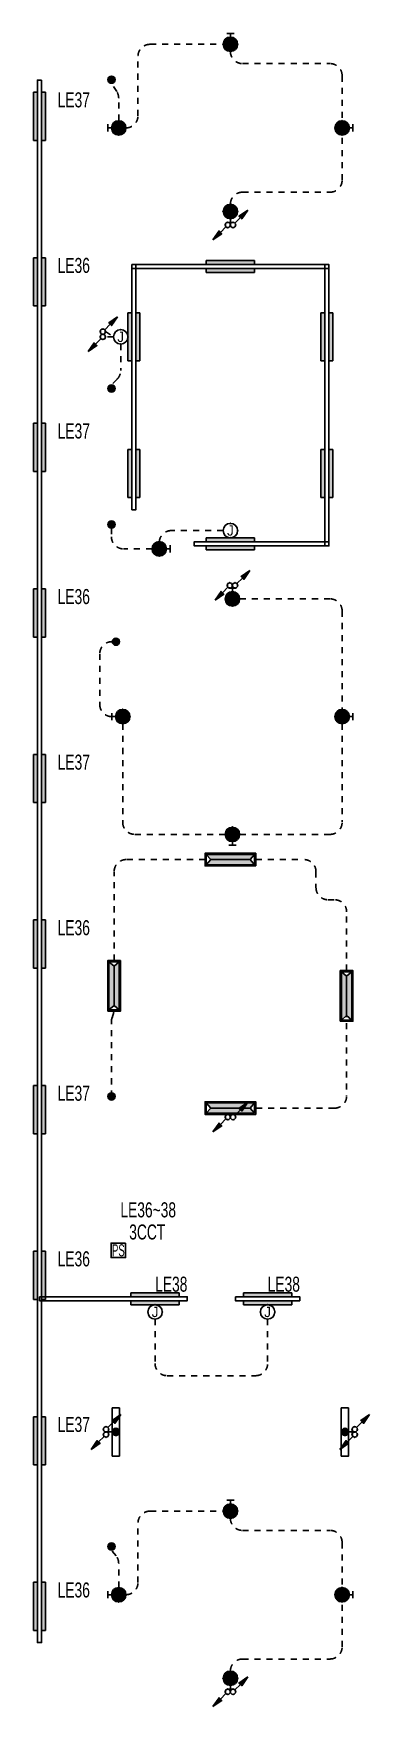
# Model space of a CAD drawing. Header units: millimetres. Extents: x 86947 to 500447, y -530175 to 1059536.
# Drawn here: x 169104 to 177466, y 463472 to 505105 of the extents above; entities that cross this region are included whole.
import ezdxf
from ezdxf.enums import TextEntityAlignment as Align

# ---------------------------------------------------------------- set-up
doc = ezdxf.new("R2010")
doc.units = ezdxf.units.MM
doc.header["$LTSCALE"] = 150
doc.linetypes.add('D1', pattern=[3, 1, -1, 1])
for name, color, linetype in [('------03 Lighting Fixture', 3, 'Continuous'), ('------04 Lighting Switch', 2, 'Continuous'), ('-----20 General Symbol', 3, 'Continuous'), ('-----23 Concealed or Exposed Wire', 4, 'D1'), ('-----28 Race Way', 1, 'Continuous')]:
    doc.layers.add(name, color=color, linetype=linetype)
doc.styles.add('ELEC', font='Dotum.ttf')

msp = doc.modelspace()

# ---------------------------------------------------------------- texts
at = {"layer": '------04 Lighting Switch', "style": 'ELEC', "width": 0.7}
for s, p in [('LE37', (170107, 503453)), ('LE36', (170107, 499333)), ('LE37', (170107, 495213)), ('LE36', (170107, 491093)), ('LE37', (170107, 486973)), ('LE36', (170107, 482853)), ('LE37', (170107, 478733)), ('LE36~38', (171959, 475832)), ('3CCT', (171935, 475281)), ('LE36', (170107, 474613)), ('LE38', (172533, 473982)), ('LE38', (175333, 473982)), ('LE37', (170107, 470493)), ('LE36', (170107, 466373))]:
    msp.add_text(s, height=375, dxfattribs=at).set_placement(p, align=Align.MIDDLE)

# ---------------------------------------------------------------- blocks, each defined once
blk = doc.blocks.new('*U16')
blk.add_lwpolyline([(150, 0), (-150, 0), (-150, -300), (150, -300)], close=True)
at = {"style": 'ELEC', "width": 0.6}
blk.add_text('PS', height=250, dxfattribs=at).set_placement((0, -150), align=Align.MIDDLE)
blk = doc.blocks.new('*U13')
h = blk.add_hatch(color=256)
edge = h.paths.add_edge_path()
edge.add_arc((0, -75), 75, 0, 360)
blk.add_circle((0, -75), 75)
blk = doc.blocks.new('E17')
h = blk.add_hatch(color=256)
h.paths.add_polyline_path([(600, 100), (-600, 100), (-600, 0), (600, 0)])
h.paths.add_polyline_path([(600, -100), (-600, -100), (-600, -200), (600, -200)])
for p, q in [((-600, 100), (600, 100)), ((-600, 100), (-600, 0)), ((600, 100), (600, 0)), ((600, 100), (600, 0)), ((-600, -100), (-600, -200)), ((-600, -200), (600, -200)), ((600, -100), (600, -200))]:
    blk.add_line(p, q)
blk = doc.blocks.new('D06')
for p, q in [((-75, 0), (0, 0)), ((0, -75), (0, 75))]:
    blk.add_line(p, q)
at = {"linetype": 'Continuous'}
blk.add_circle((-225, 0), 150, dxfattribs=at)
for p in [(-375, 0), (-225, 150), (-75, 0), (-225, -150)]:
    blk.add_point(p)
blk = doc.blocks.new('E06')
blk.add_hatch(color=256).paths.add_polyline_path([(-75, 0, 1), (-375, 0, 1)])
blk.add_blockref('D06', (0, 0))
blk = doc.blocks.new('벽부 비상등')
h = blk.add_hatch(color=0)
h.dxf.hatch_style = 1
h.paths.add_polyline_path([(0, 488), (-128, 600), (-128, -600), (0, -488)])
h = blk.add_hatch(color=0)
h.dxf.hatch_style = 1
h.paths.add_polyline_path([(128, 600), (0, 488), (0, -488), (128, -600)])
at = {"color": 1}
for p, q in [((-128, 600), (0, 488)), ((0, 488), (128, 600)), ((0, -488), (0, 488)), ((-128, -600), (0, -488)), ((0, -488), (128, -600))]:
    blk.add_line(p, q, dxfattribs=at)
blk.add_lwpolyline([(158, -630), (158, 630), (-158, 630), (-158, -630)], close=True)
blk.add_lwpolyline([(128, -600), (128, 600), (-128, 600), (-128, -600)], close=True, dxfattribs=at)
blk = doc.blocks.new('O01')
blk.add_hatch(color=256).paths.add_polyline_path([(-149, -218), (-218, -149), (-368, -368)])
blk.add_line((-46, -46), (-184, -184))
blk.add_lwpolyline([(-368, -368), (-149, -218), (-218, -149), (-368, -368)])
blk.add_circle((0, 0), 65)
for p in [(-65, 0), (-65, 0), (0, 65), (0, 65), (65, 0), (65, 0), (0, -65), (0, -65)]:
    blk.add_point(p)
blk = doc.blocks.new('O04')
blk.add_circle((0, 0), 150)
for p in [(-150, 0), (0, 150), (150, 0), (0, -150)]:
    blk.add_point(p)
at = {"style": 'ELEC'}
blk.add_text('J', height=214, dxfattribs=at).set_placement((0, 0), align=Align.MIDDLE)
blk = doc.blocks.new('D12')
at = {"linetype": 'Continuous'}
blk.add_lwpolyline([(600, -90), (600, 90), (-600, 90), (-600, -90)], close=True, dxfattribs=at)
blk.add_circle((0, 0), 90, dxfattribs=at)
for p in [(-90, 0), (0, 90), (90, 0), (0, -90)]:
    blk.add_point(p)
blk = doc.blocks.new('E13')
at = {"layer": '------03 Lighting Fixture'}
blk.add_hatch(color=256, dxfattribs=at).paths.add_polyline_path([(-90, 180, 1), (90, 180, 1)])
for p, q in [((90, 0), (-90, 0)), ((0, 90), (0, 0))]:
    blk.add_line(p, q, dxfattribs=at)
blk.add_blockref('D12', (0, 180), dxfattribs=at)

# ---------------------------------------------------------------- linework, layer by layer
at = {"layer": '-----23 Concealed or Exposed Wire'}
for p, q in [((171044, 492797), (171044, 492580)), ((173824, 492735), (172534, 492735)), ((172054, 492280), (171344, 492280)), ((172234, 492280), (172234, 492435)), ((171111, 482035), (171111, 484248)), ((173374, 484548), (171411, 484548)), ((174634, 484548), (175834, 484548)), ((176134, 484248), (176134, 483848)), ((176434, 483548), (176596, 483548)), ((176896, 481785), (176896, 483248)), ((172130, 473110), (172130, 472005)), ((174930, 473110), (174930, 472005)), ((172430, 471705), (174630, 471705))]:
    msp.add_line(p, q, dxfattribs=at)
for points in [[(171404, 502755, 0.414214), (171704, 503055), (171704, 504535, -0.414214), (172004, 504835), (173824, 504835)], [(174004, 504655, 0.414214), (174304, 504355), (176484, 504355, -0.414214), (176784, 504055), (176784, 502935)], [(171224, 502935), (171224, 503496, 0.143386), (171176, 503658), (171044, 503865)], [(174004, 500855, -0.414214), (174304, 501155), (176484, 501155, 0.414214), (176784, 501455), (176784, 502575)], [(171274, 497375), (171274, 496716, -0.197487), (171187, 496505), (171044, 496360)], [(174234, 491035), (176484, 491035, -0.414214), (176784, 490735), (176784, 488285)], [(171065, 489970), (171054, 489970, 0.414214), (170754, 489670), (170754, 488405, 0.414214), (171054, 488105)], [(171324, 487925), (171324, 485475, 0.414214), (171624, 485175), (173874, 485175)], [(176784, 487925), (176784, 485475, -0.414214), (176484, 485175), (174234, 485175)], [(171044, 478655), (171044, 480518, -0.077895), (171058, 480610), (171111, 480775)], [(176896, 480775), (176896, 478663, -0.414214), (176596, 478363), (174634, 478363)], [(171404, 466255, 0.414214), (171704, 466555), (171704, 468035, -0.414214), (172004, 468335), (173824, 468335)], [(174004, 468155, 0.414214), (174304, 467855), (176484, 467855, -0.414214), (176784, 467555), (176784, 466435)], [(171224, 466435), (171224, 467034, 0.169198), (171159, 467220), (171044, 467365)], [(174004, 464355, -0.414214), (174304, 464655), (176484, 464655, 0.414214), (176784, 464955), (176784, 466075)]]:
    msp.add_lwpolyline(points, format="xyb", dxfattribs=at)
msp.add_lwpolyline([(170895, 497685), (171094, 497555), (170895, 497555)], dxfattribs=at)
for centre, start, end in [((171344, 492580), 180, 270), ((172534, 492435), 90, 180), ((171411, 484248), 90, 180), ((175834, 484248), 0, 90), ((176434, 483848), 180, 270), ((176596, 483248), 0, 90), ((172430, 472005), 180, 270), ((174630, 472005), 270, 0)]:
    msp.add_arc(centre, 300, start, end, dxfattribs=at)
at = {"layer": '-----28 Race Way', "elevation": 0}
msp.add_lwpolyline([(169304, 503945), (169304, 465065), (169204, 465065), (169204, 503945)], close=True, dxfattribs=at)
at = {"layer": '-----28 Race Way'}
for points in [[(171554, 499355), (171654, 499355), (171654, 493255), (171554, 493255)], [(176454, 499355), (176454, 499255), (171554, 499255), (171554, 499355)], [(176354, 499355), (176454, 499355), (176454, 492355), (176354, 492355)], [(176454, 492455), (176454, 492355), (173104, 492355), (173104, 492455)], [(169254, 473670), (172930, 473670), (172930, 473570), (169254, 473570)], [(174130, 473670), (175730, 473670), (175730, 473570), (174130, 473570)]]:
    msp.add_lwpolyline(points, close=True, dxfattribs=at)

# ---------------------------------------------------------------- block references
at = {"layer": '------03 Lighting Fixture', "xscale": 1.2, "yscale": 1.2, "zscale": 1.2}
for p, rotation in [((174004, 505105), 90), ((170954, 502755), 180), ((174004, 500405), 270), ((174054, 491305), 90), ((171054, 488105), 180), ((174054, 484905), 270), ((174004, 468605), 90), ((170954, 466255), 180), ((174004, 463905), 270)]:
    msp.add_blockref('E06', p, dxfattribs=dict(at, rotation=rotation))
at = {"layer": '------03 Lighting Fixture', "color": 3, "xscale": -1}
for p, rotation in [((169204, 503045), 90), ((169204, 498925), 90), ((174004, 499255), 180), ((171554, 497555), 90), ((176354, 497555), 90), ((169204, 494805), 90), ((171554, 494155), 90), ((176354, 494155), 90), ((174004, 492355), 180), ((169204, 490685), 90), ((169204, 486565), 90), ((169204, 482445), 90), ((169204, 478325), 90), ((169204, 474205), 90), ((169204, 470085), 90), ((169204, 465965), 90)]:
    msp.add_blockref('E17', p, dxfattribs=dict(at, rotation=rotation))
at = {"layer": '------03 Lighting Fixture', "xscale": 1.2, "yscale": 1.2, "zscale": 1.2}
for p in [(177054, 502755), (172504, 492280), (177054, 488105), (177054, 466255)]:
    msp.add_blockref('E06', p, dxfattribs=at)
at = {"layer": '------03 Lighting Fixture', "xscale": -1, "rotation": 90}
for p in [(174004, 484548), (174004, 478363)]:
    msp.add_blockref('벽부 비상등', p, dxfattribs=at)
at = {"layer": '------03 Lighting Fixture', "xscale": -1}
for p in [(171111, 481405), (176896, 481155)]:
    msp.add_blockref('벽부 비상등', p, dxfattribs=at)
at = {"layer": '------03 Lighting Fixture', "color": 3, "rotation": 180}
for p in [(172130, 473570), (174930, 473570)]:
    msp.add_blockref('E17', p, dxfattribs=at)
at = {"layer": '------03 Lighting Fixture'}
for p, rotation in [((170974, 470305), 270), ((177034, 470305), 89.99999999999999)]:
    msp.add_blockref('E13', p, dxfattribs=dict(at, rotation=rotation))
at = {"layer": '------04 Lighting Switch', "xscale": 1.2, "yscale": 1.2, "zscale": 1.2, "rotation": 89.99999999999999}
for p in [(170954, 503955), (170954, 496270), (170954, 492887), (171065, 489970), (170954, 478655), (170954, 467455)]:
    msp.add_blockref('*U13', p, dxfattribs=at)
at = {"layer": '------04 Lighting Switch', "xscale": 1.2, "yscale": 1.2, "zscale": 1.2}
msp.add_blockref('*U16', (171216, 475005), dxfattribs=at)
at = {"layer": '-----20 General Symbol', "rotation": 180}
for p in [(174069, 500340), (170830, 497685), (174119, 491370), (174069, 478140), (170909, 470370), (177099, 470370), (174069, 463840)]:
    msp.add_blockref('O01', p, dxfattribs=at)
at = {"layer": '-----20 General Symbol'}
for p in [(173939, 500340), (170830, 497555), (173989, 491370), (173939, 478140), (170909, 470240), (177099, 470240), (173939, 463840)]:
    msp.add_blockref('O01', p, dxfattribs=at)
at = {"layer": '-----20 General Symbol', "xscale": 1.2, "yscale": 1.2, "zscale": 1.2}
for p in [(171274, 497555), (174004, 492735), (172130, 473290), (174930, 473290)]:
    msp.add_blockref('O04', p, dxfattribs=at)

msp.set_redraw_order([(e.dxf.handle, doc.entitydb.next_handle()) for e in msp.query("TEXT MTEXT ATTDEF DIMENSION ARC_DIMENSION")])  # texts and dimensions are drawn at this point

doc.saveas('drawing.dxf')
